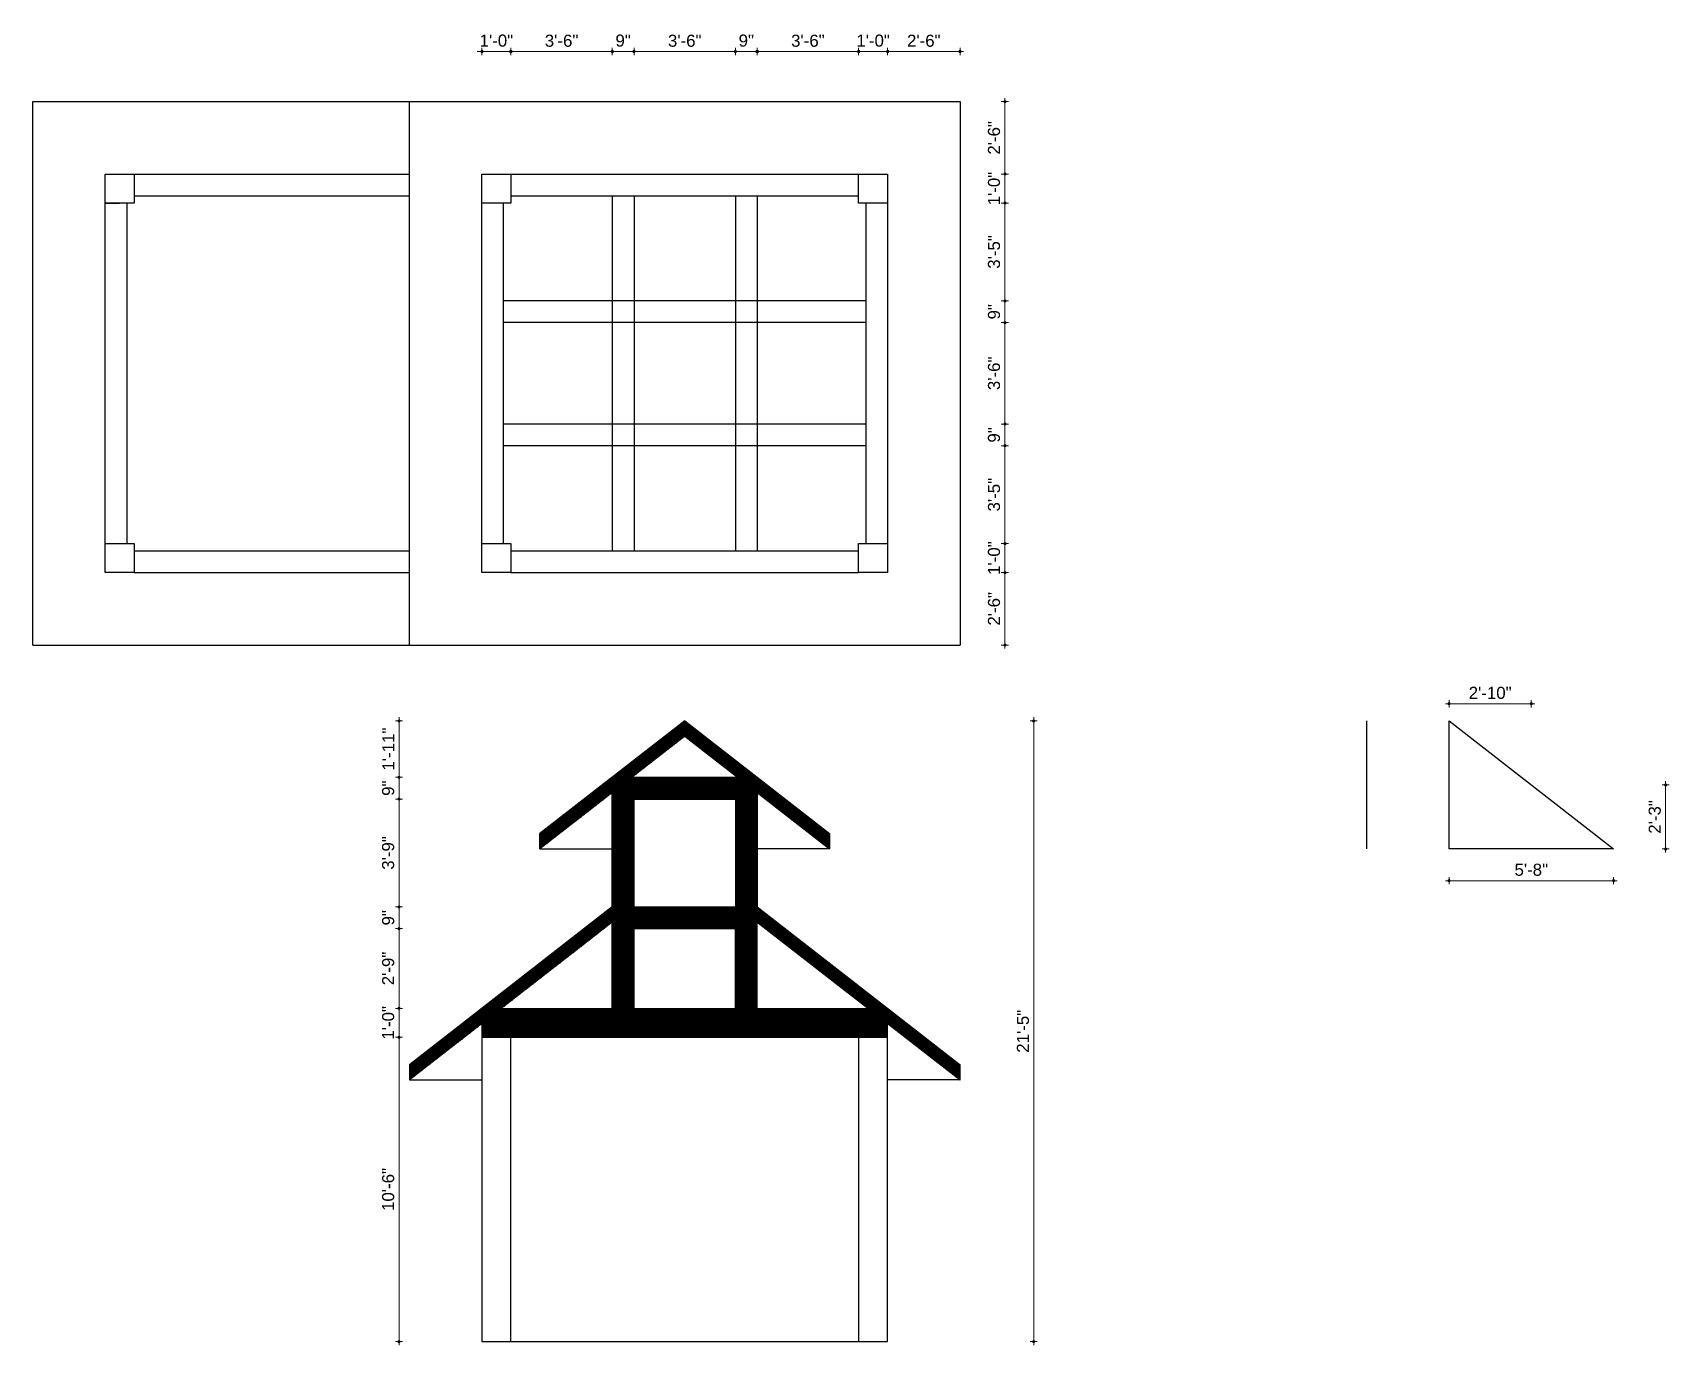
# Model space of a CAD drawing. Header units: inches. Extents: x 5036 to 8301, y 1199 to 1874.
# Drawn here: x 7623 to 8301, y 1266 to 1809 of the extents above; entities that cross this region are included whole.
import ezdxf

# ---------------------------------------------------------------- set-up
doc = ezdxf.new("R2010")
doc.units = ezdxf.units.IN
doc.header["$LTSCALE"] = 0.5
doc.header["$MEASUREMENT"] = 0
doc.header["$PDMODE"] = 66
doc.layers.add('hatch', color=9, linetype='Continuous', lineweight=0)
doc.layers.add('Toilet', color=7, linetype='Continuous', lineweight=25)
doc.styles.get("Standard").update_dxf_attribs({"font": 'arial.ttf'})
doc.dimstyles.new('S8', dxfattribs={"dimtxt": 5, "dimasz": 1, "dimexe": 6, "dimexo": 18, "dimgap": 1.9375, "dimtad": 1, "dimdec": 0, "dimzin": 3, "dimdsep": 46, "dimlunit": 4, "dimtxsty": 'Standard', "dimblk": 'dot 2', "dimcen": 12, "dimse1": 1, "dimse2": 1, "dimclrd": 1, "dimclre": 1, "dimclrt": 256, "dimadec": 0, "dimazin": 0, "dimtfac": 0.75, "dimtdec": 0, "dimtix": 1, "dimtmove": 1, "dimatfit": 3, "dimldrblk": 'DOT', "dimfxl": 1, "dimtolj": 1, "dimtzin": 0, "dimlwd": 9, "dimlwe": 9, "dimarcsym": 0})

msp = doc.modelspace()

# ---------------------------------------------------------------- blocks, each defined once
blk = doc.blocks.new('dot1')
at = {"layer": 'hatch'}
h = blk.add_hatch(color=256, dxfattribs=at)
edge = h.paths.add_edge_path()
edge.add_arc((0, 0), 1, 0, 360)
for p, q in [((3, 0), (-3, 0)), ((0, 3), (0, -3))]:
    blk.add_line(p, q, dxfattribs=at)
blk.add_circle((0, 0), 1, dxfattribs=at)
blk = doc.blocks.new('dot 2')
at = {"layer": 'hatch', "xscale": 0.5, "yscale": 0.5, "zscale": 0.5}
blk.add_blockref('dot1', (0, 0), dxfattribs=at)
blk = doc.blocks.new('*D1075')
at = {"layer": 'Defpoints', "color": 0, "transparency": 16777216}
for p in [(8243.48, 1497.91), (8299.11, 1497.91), (8299.11, 1471.41)]:
    blk.add_point(p, dxfattribs=at)
at = {"layer": 'Toilet', "color": 1, "lineweight": 9, "transparency": 16777216}
blk.add_line((8299.11, 1472.41), (8299.11, 1496.91), dxfattribs=at)
for p, rotation in [((8299.11, 1497.91), 90), ((8299.11, 1471.41), 270)]:
    blk.add_blockref('dot 2', p, dxfattribs=dict(at, rotation=rotation))
at = {"layer": 'Toilet', "transparency": 16777216, "insert": (8294.62, 1484.66), "char_height": 5, "attachment_point": 5, "rotation": 90}
blk.add_mtext('\\A1;2\'-3"', dxfattribs=at)
blk = doc.blocks.new('_Dot')
at = {"color": 0, "linetype": 'ByBlock', "lineweight": -2}
blk.add_line((-0.5, 0), (-1, 0), dxfattribs=at)
at = {"color": 0, "linetype": 'ByBlock', "const_width": 0.5}
blk.add_lwpolyline([(-0.25, 0, 1), (0.25, 0, 1)], format="xyb", close=True, dxfattribs=at)
blk = doc.blocks.new('*D1076')
at = {"layer": 'Defpoints', "color": 0, "transparency": 16777216}
for p in [(8209.41, 1531.52), (8209.41, 1497.91), (8243.48, 1497.91)]:
    blk.add_point(p, dxfattribs=at)
at = {"layer": 'Toilet', "color": 1, "lineweight": 9, "transparency": 16777216}
blk.add_line((8242.48, 1531.52), (8210.41, 1531.52), dxfattribs=at)
at = {"layer": 'Toilet', "color": 1, "lineweight": 9, "transparency": 16777216, "rotation": 180}
blk.add_blockref('dot 2', (8209.41, 1531.52), dxfattribs=at)
at = {"layer": 'Toilet', "color": 1, "lineweight": 9, "transparency": 16777216}
blk.add_blockref('dot 2', (8243.48, 1531.52), dxfattribs=at)
at = {"layer": 'Toilet', "transparency": 16777216, "insert": (8226.45, 1536.01), "char_height": 5, "attachment_point": 5}
blk.add_mtext('\\A1;2\'-10"', dxfattribs=at)
blk = doc.blocks.new('*D1077')
at = {"layer": 'Defpoints', "color": 0, "transparency": 16777216}
for p in [(8209.41, 1471.41), (8277.56, 1471.41), (8209.41, 1458.26)]:
    blk.add_point(p, dxfattribs=at)
at = {"layer": 'Toilet', "color": 1, "lineweight": 9, "transparency": 16777216}
blk.add_line((8276.56, 1458.26), (8210.41, 1458.26), dxfattribs=at)
at = {"layer": 'Toilet', "color": 1, "lineweight": 9, "transparency": 16777216, "rotation": 180}
blk.add_blockref('dot 2', (8209.41, 1458.26), dxfattribs=at)
at = {"layer": 'Toilet', "color": 1, "lineweight": 9, "transparency": 16777216}
blk.add_blockref('dot 2', (8277.56, 1458.26), dxfattribs=at)
at = {"layer": 'Toilet', "transparency": 16777216, "insert": (8243.48, 1462.76), "char_height": 5, "attachment_point": 5}
blk.add_mtext('\\A1;5\'-8"', dxfattribs=at)
blk = doc.blocks.new('*D1079')
at = {"layer": 'Defpoints', "color": 0, "transparency": 16777216}
for p in [(7808.91, 1393.41), (7774.6, 1267.41), (7808.91, 1267.41)]:
    blk.add_point(p, dxfattribs=at)
at = {"layer": 'Toilet', "color": 1, "lineweight": 9, "transparency": 16777216}
blk.add_line((7774.6, 1392.41), (7774.6, 1268.41), dxfattribs=at)
for p, rotation in [((7774.6, 1393.41), 90), ((7774.6, 1267.41), 270)]:
    blk.add_blockref('dot 2', p, dxfattribs=dict(at, rotation=rotation))
at = {"layer": 'Toilet', "transparency": 16777216, "insert": (7770.11, 1330.41), "char_height": 5, "attachment_point": 5, "rotation": 90}
blk.add_mtext('\\A1;10\'-6"', dxfattribs=at)
blk = doc.blocks.new('*D1080')
at = {"layer": 'Defpoints', "color": 0, "transparency": 16777216}
for p in [(7774.6, 1405.41), (7819.18, 1405.41), (7808.91, 1393.41)]:
    blk.add_point(p, dxfattribs=at)
at = {"layer": 'Toilet', "color": 1, "lineweight": 9, "transparency": 16777216}
for p, q in [((7774.6, 1406.41), (7774.6, 1407.41)), ((7774.6, 1393.41), (7774.6, 1405.41)), ((7774.6, 1392.41), (7774.6, 1391.41))]:
    blk.add_line(p, q, dxfattribs=at)
for p, rotation in [((7774.6, 1405.41), 270), ((7774.6, 1393.41), 90)]:
    blk.add_blockref('dot 2', p, dxfattribs=dict(at, rotation=rotation))
at = {"layer": 'Toilet', "transparency": 16777216, "insert": (7770.11, 1399.41), "char_height": 5, "attachment_point": 5, "rotation": 90}
blk.add_mtext('\\A1;1\'-0"', dxfattribs=at)
blk = doc.blocks.new('*D1081')
at = {"layer": 'Defpoints', "color": 0, "transparency": 16777216}
for p in [(7774.6, 1438.41), (7871.91, 1438.41), (7819.18, 1405.41)]:
    blk.add_point(p, dxfattribs=at)
at = {"layer": 'Toilet', "color": 1, "lineweight": 9, "transparency": 16777216}
blk.add_line((7774.6, 1406.41), (7774.6, 1437.41), dxfattribs=at)
for p, rotation in [((7774.6, 1438.41), 90), ((7774.6, 1405.41), 270)]:
    blk.add_blockref('dot 2', p, dxfattribs=dict(at, rotation=rotation))
at = {"layer": 'Toilet', "transparency": 16777216, "insert": (7770.11, 1421.91), "char_height": 5, "attachment_point": 5, "rotation": 90}
blk.add_mtext('\\A1;2\'-9"', dxfattribs=at)
blk = doc.blocks.new('*D1082')
at = {"layer": 'Defpoints', "color": 0, "transparency": 16777216}
for p in [(7774.6, 1447.41), (7871.91, 1447.41), (7871.91, 1438.41)]:
    blk.add_point(p, dxfattribs=at)
at = {"layer": 'Toilet', "color": 1, "lineweight": 9, "transparency": 16777216}
for p, q in [((7774.6, 1448.41), (7774.6, 1449.41)), ((7774.6, 1438.41), (7774.6, 1447.41)), ((7774.6, 1437.41), (7774.6, 1436.41))]:
    blk.add_line(p, q, dxfattribs=at)
for p, rotation in [((7774.6, 1447.41), 270), ((7774.6, 1438.41), 90)]:
    blk.add_blockref('dot 2', p, dxfattribs=dict(at, rotation=rotation))
at = {"layer": 'Toilet', "transparency": 16777216, "insert": (7770.11, 1442.91), "char_height": 5, "attachment_point": 5, "rotation": 90}
blk.add_mtext('\\A1;9"', dxfattribs=at)
blk = doc.blocks.new('*D1083')
at = {"layer": 'Defpoints', "color": 0, "transparency": 16777216}
for p in [(7774.6, 1492.07), (7871.91, 1492.07), (7871.91, 1447.41)]:
    blk.add_point(p, dxfattribs=at)
at = {"layer": 'Toilet', "color": 1, "lineweight": 9, "transparency": 16777216}
blk.add_line((7774.6, 1448.41), (7774.6, 1491.07), dxfattribs=at)
for p, rotation in [((7774.6, 1492.07), 90), ((7774.6, 1447.41), 270)]:
    blk.add_blockref('dot 2', p, dxfattribs=dict(at, rotation=rotation))
at = {"layer": 'Toilet', "transparency": 16777216, "insert": (7770.1, 1469.74), "char_height": 5, "attachment_point": 5, "rotation": 90}
blk.add_mtext('\\A1;3\'-9"', dxfattribs=at)
blk = doc.blocks.new('*D1084')
at = {"layer": 'Defpoints', "color": 0, "transparency": 16777216}
for p in [(7774.6, 1501.07), (7873.81, 1501.07), (7871.91, 1492.07)]:
    blk.add_point(p, dxfattribs=at)
at = {"layer": 'Toilet', "color": 1, "lineweight": 9, "transparency": 16777216}
for p, q in [((7774.6, 1502.07), (7774.6, 1503.07)), ((7774.6, 1492.07), (7774.6, 1501.07)), ((7774.6, 1491.07), (7774.6, 1490.07))]:
    blk.add_line(p, q, dxfattribs=at)
for p, rotation in [((7774.6, 1501.07), 270), ((7774.6, 1492.07), 90)]:
    blk.add_blockref('dot 2', p, dxfattribs=dict(at, rotation=rotation))
at = {"layer": 'Toilet', "transparency": 16777216, "insert": (7770.11, 1496.57), "char_height": 5, "attachment_point": 5, "rotation": 90}
blk.add_mtext('\\A1;9"', dxfattribs=at)
blk = doc.blocks.new('*D1087')
at = {"layer": 'Defpoints', "color": 0, "transparency": 16777216}
for p in [(7820.91, 1801.58), (7808.91, 1750.83), (7820.91, 1750.83)]:
    blk.add_point(p, dxfattribs=at)
at = {"layer": 'Toilet', "color": 1, "lineweight": 9, "transparency": 16777216}
for p, q in [((7807.91, 1801.58), (7806.91, 1801.58)), ((7808.91, 1801.58), (7820.91, 1801.58)), ((7821.91, 1801.58), (7822.91, 1801.58))]:
    blk.add_line(p, q, dxfattribs=at)
blk.add_blockref('dot 2', (7808.91, 1801.58), dxfattribs=at)
at = {"layer": 'Toilet', "color": 1, "lineweight": 9, "transparency": 16777216, "rotation": 180}
blk.add_blockref('dot 2', (7820.91, 1801.58), dxfattribs=at)
at = {"layer": 'Toilet', "transparency": 16777216, "insert": (7814.91, 1806.07), "char_height": 5, "attachment_point": 5}
blk.add_mtext('\\A1;1\'-0"', dxfattribs=at)
blk = doc.blocks.new('*D1089')
at = {"layer": 'Defpoints', "color": 0, "transparency": 16777216}
for p in [(7871.91, 1801.58), (7862.91, 1741.83), (7871.91, 1741.83)]:
    blk.add_point(p, dxfattribs=at)
at = {"layer": 'Toilet', "color": 1, "lineweight": 9, "transparency": 16777216}
for p, q in [((7861.91, 1801.58), (7860.91, 1801.58)), ((7862.91, 1801.58), (7871.91, 1801.58)), ((7872.91, 1801.58), (7873.91, 1801.58))]:
    blk.add_line(p, q, dxfattribs=at)
blk.add_blockref('dot 2', (7862.91, 1801.58), dxfattribs=at)
at = {"layer": 'Toilet', "color": 1, "lineweight": 9, "transparency": 16777216, "rotation": 180}
blk.add_blockref('dot 2', (7871.91, 1801.58), dxfattribs=at)
at = {"layer": 'Toilet', "transparency": 16777216, "insert": (7867.41, 1806.07), "char_height": 5, "attachment_point": 5}
blk.add_mtext('\\A1;9"', dxfattribs=at)
blk = doc.blocks.new('*D1091')
at = {"layer": 'Defpoints', "color": 0, "transparency": 16777216}
for p in [(7922.91, 1801.58), (7913.91, 1741.83), (7922.91, 1741.83)]:
    blk.add_point(p, dxfattribs=at)
at = {"layer": 'Toilet', "color": 1, "lineweight": 9, "transparency": 16777216}
for p, q in [((7912.91, 1801.58), (7911.91, 1801.58)), ((7913.91, 1801.58), (7922.91, 1801.58)), ((7923.91, 1801.58), (7924.91, 1801.58))]:
    blk.add_line(p, q, dxfattribs=at)
blk.add_blockref('dot 2', (7913.91, 1801.58), dxfattribs=at)
at = {"layer": 'Toilet', "color": 1, "lineweight": 9, "transparency": 16777216, "rotation": 180}
blk.add_blockref('dot 2', (7922.91, 1801.58), dxfattribs=at)
at = {"layer": 'Toilet', "transparency": 16777216, "insert": (7918.41, 1806.07), "char_height": 5, "attachment_point": 5}
blk.add_mtext('\\A1;9"', dxfattribs=at)
blk = doc.blocks.new('*D1093')
at = {"layer": 'Defpoints', "color": 0, "transparency": 16777216}
for p in [(7976.91, 1801.58), (7964.91, 1741.83), (7976.91, 1741.83)]:
    blk.add_point(p, dxfattribs=at)
at = {"layer": 'Toilet', "color": 1, "lineweight": 9, "transparency": 16777216}
for p, q in [((7963.91, 1801.58), (7962.91, 1801.58)), ((7964.91, 1801.58), (7976.91, 1801.58)), ((7977.91, 1801.58), (7978.91, 1801.58))]:
    blk.add_line(p, q, dxfattribs=at)
blk.add_blockref('dot 2', (7964.91, 1801.58), dxfattribs=at)
at = {"layer": 'Toilet', "color": 1, "lineweight": 9, "transparency": 16777216, "rotation": 180}
blk.add_blockref('dot 2', (7976.91, 1801.58), dxfattribs=at)
at = {"layer": 'Toilet', "transparency": 16777216, "insert": (7970.91, 1806.07), "char_height": 5, "attachment_point": 5}
blk.add_mtext('\\A1;1\'-0"', dxfattribs=at)
blk = doc.blocks.new('*D1095')
at = {"layer": 'Defpoints', "color": 0, "transparency": 16777216}
for p in [(8006.91, 1780.83), (7976.91, 1750.83), (8025.49, 1750.83)]:
    blk.add_point(p, dxfattribs=at)
at = {"layer": 'Toilet', "color": 1, "lineweight": 9, "transparency": 16777216}
blk.add_line((8025.49, 1779.83), (8025.49, 1751.83), dxfattribs=at)
for p, rotation in [((8025.49, 1780.83), 90), ((8025.49, 1750.83), 270)]:
    blk.add_blockref('dot 2', p, dxfattribs=dict(at, rotation=rotation))
at = {"layer": 'Toilet', "transparency": 16777216, "insert": (8021, 1765.83), "char_height": 5, "attachment_point": 5, "rotation": 90}
blk.add_mtext('\\A1;2\'-6"', dxfattribs=at)
blk = doc.blocks.new('*D1096')
at = {"layer": 'Defpoints', "color": 0, "transparency": 16777216}
for p in [(7976.91, 1750.83), (7976.91, 1738.83), (8025.49, 1738.83)]:
    blk.add_point(p, dxfattribs=at)
at = {"layer": 'Toilet', "color": 1, "lineweight": 9, "transparency": 16777216}
for p, q in [((8025.49, 1751.83), (8025.49, 1752.83)), ((8025.49, 1750.83), (8025.49, 1738.83)), ((8025.49, 1737.83), (8025.49, 1736.83))]:
    blk.add_line(p, q, dxfattribs=at)
for p, rotation in [((8025.49, 1750.83), 270), ((8025.49, 1738.83), 90)]:
    blk.add_blockref('dot 2', p, dxfattribs=dict(at, rotation=rotation))
at = {"layer": 'Toilet', "transparency": 16777216, "insert": (8021, 1744.83), "char_height": 5, "attachment_point": 5, "rotation": 90}
blk.add_mtext('\\A1;1\'-0"', dxfattribs=at)
blk = doc.blocks.new('*D1097')
at = {"layer": 'Defpoints', "color": 0, "transparency": 16777216}
for p in [(7976.91, 1738.83), (7967.91, 1698.33), (8025.49, 1698.33)]:
    blk.add_point(p, dxfattribs=at)
at = {"layer": 'Toilet', "color": 1, "lineweight": 9, "transparency": 16777216}
blk.add_line((8025.49, 1737.83), (8025.49, 1699.33), dxfattribs=at)
for p, rotation in [((8025.49, 1738.83), 90), ((8025.49, 1698.33), 270)]:
    blk.add_blockref('dot 2', p, dxfattribs=dict(at, rotation=rotation))
at = {"layer": 'Toilet', "transparency": 16777216, "insert": (8021, 1718.58), "char_height": 5, "attachment_point": 5, "rotation": 90}
blk.add_mtext('\\A1;3\'-5"', dxfattribs=at)
blk = doc.blocks.new('*D1098')
at = {"layer": 'Defpoints', "color": 0, "transparency": 16777216}
for p in [(7967.91, 1698.33), (7967.91, 1689.33), (8025.49, 1689.33)]:
    blk.add_point(p, dxfattribs=at)
at = {"layer": 'Toilet', "color": 1, "lineweight": 9, "transparency": 16777216}
for p, q in [((8025.49, 1699.33), (8025.49, 1700.33)), ((8025.49, 1698.33), (8025.49, 1689.33)), ((8025.49, 1688.33), (8025.49, 1687.33))]:
    blk.add_line(p, q, dxfattribs=at)
for p, rotation in [((8025.49, 1698.33), 270), ((8025.49, 1689.33), 90)]:
    blk.add_blockref('dot 2', p, dxfattribs=dict(at, rotation=rotation))
at = {"layer": 'Toilet', "transparency": 16777216, "insert": (8021, 1693.83), "char_height": 5, "attachment_point": 5, "rotation": 90}
blk.add_mtext('\\A1;9"', dxfattribs=at)
blk = doc.blocks.new('*D1099')
at = {"layer": 'Defpoints', "color": 0, "transparency": 16777216}
for p in [(7967.91, 1689.33), (7967.91, 1647.33), (8025.49, 1647.33)]:
    blk.add_point(p, dxfattribs=at)
at = {"layer": 'Toilet', "color": 1, "lineweight": 9, "transparency": 16777216}
blk.add_line((8025.49, 1688.33), (8025.49, 1648.33), dxfattribs=at)
for p, rotation in [((8025.49, 1689.33), 90), ((8025.49, 1647.33), 270)]:
    blk.add_blockref('dot 2', p, dxfattribs=dict(at, rotation=rotation))
at = {"layer": 'Toilet', "transparency": 16777216, "insert": (8021, 1668.33), "char_height": 5, "attachment_point": 5, "rotation": 90}
blk.add_mtext('\\A1;3\'-6"', dxfattribs=at)
blk = doc.blocks.new('*D1100')
at = {"layer": 'Defpoints', "color": 0, "transparency": 16777216}
for p in [(7967.91, 1647.33), (7967.91, 1638.33), (8025.49, 1638.33)]:
    blk.add_point(p, dxfattribs=at)
at = {"layer": 'Toilet', "color": 1, "lineweight": 9, "transparency": 16777216}
for p, q in [((8025.49, 1648.33), (8025.49, 1649.33)), ((8025.49, 1647.33), (8025.49, 1638.33)), ((8025.49, 1637.33), (8025.49, 1636.33))]:
    blk.add_line(p, q, dxfattribs=at)
for p, rotation in [((8025.49, 1647.33), 270), ((8025.49, 1638.33), 90)]:
    blk.add_blockref('dot 2', p, dxfattribs=dict(at, rotation=rotation))
at = {"layer": 'Toilet', "transparency": 16777216, "insert": (8021, 1642.83), "char_height": 5, "attachment_point": 5, "rotation": 90}
blk.add_mtext('\\A1;9"', dxfattribs=at)
blk = doc.blocks.new('*D1101')
at = {"layer": 'Defpoints', "color": 0, "transparency": 16777216}
for p in [(7967.91, 1638.33), (7976.91, 1597.83), (8025.49, 1597.83)]:
    blk.add_point(p, dxfattribs=at)
at = {"layer": 'Toilet', "color": 1, "lineweight": 9, "transparency": 16777216}
blk.add_line((8025.49, 1637.33), (8025.49, 1598.83), dxfattribs=at)
for p, rotation in [((8025.49, 1638.33), 90), ((8025.49, 1597.83), 270)]:
    blk.add_blockref('dot 2', p, dxfattribs=dict(at, rotation=rotation))
at = {"layer": 'Toilet', "transparency": 16777216, "insert": (8021, 1618.08), "char_height": 5, "attachment_point": 5, "rotation": 90}
blk.add_mtext('\\A1;3\'-5"', dxfattribs=at)
blk = doc.blocks.new('*D1102')
at = {"layer": 'Defpoints', "color": 0, "transparency": 16777216}
for p in [(7976.91, 1597.83), (7976.91, 1585.83), (8025.49, 1585.83)]:
    blk.add_point(p, dxfattribs=at)
at = {"layer": 'Toilet', "color": 1, "lineweight": 9, "transparency": 16777216}
for p, q in [((8025.49, 1598.83), (8025.49, 1599.83)), ((8025.49, 1597.83), (8025.49, 1585.83)), ((8025.49, 1584.83), (8025.49, 1583.83))]:
    blk.add_line(p, q, dxfattribs=at)
for p, rotation in [((8025.49, 1597.83), 270), ((8025.49, 1585.83), 90)]:
    blk.add_blockref('dot 2', p, dxfattribs=dict(at, rotation=rotation))
at = {"layer": 'Toilet', "transparency": 16777216, "insert": (8021, 1591.83), "char_height": 5, "attachment_point": 5, "rotation": 90}
blk.add_mtext('\\A1;1\'-0"', dxfattribs=at)
blk = doc.blocks.new('*D1103')
at = {"layer": 'Defpoints', "color": 0, "transparency": 16777216}
for p in [(7976.91, 1585.83), (8006.91, 1555.83), (8025.49, 1555.83)]:
    blk.add_point(p, dxfattribs=at)
at = {"layer": 'Toilet', "color": 1, "lineweight": 9, "transparency": 16777216}
blk.add_line((8025.49, 1584.83), (8025.49, 1556.83), dxfattribs=at)
for p, rotation in [((8025.49, 1585.83), 90), ((8025.49, 1555.83), 270)]:
    blk.add_blockref('dot 2', p, dxfattribs=dict(at, rotation=rotation))
at = {"layer": 'Toilet', "transparency": 16777216, "insert": (8021, 1570.83), "char_height": 5, "attachment_point": 5, "rotation": 90}
blk.add_mtext('\\A1;2\'-6"', dxfattribs=at)

# ---------------------------------------------------------------- dimensions: what is measured, and where the dimension line sits
at = {"layer": 'Toilet'}
for base, p1, p2, picture, middle in [((7820.91, 1801.58), (7808.91, 1750.83), (7820.91, 1750.83), '*D1087', (7814.91, 1806.07)), ((7871.91, 1801.58), (7862.91, 1741.83), (7871.91, 1741.83), '*D1089', (7867.41, 1806.07)), ((7922.91, 1801.58), (7913.91, 1741.83), (7922.91, 1741.83), '*D1091', (7918.41, 1806.07)), ((7976.91, 1801.58), (7964.91, 1741.83), (7976.91, 1741.83), '*D1093', (7970.91, 1806.07)), ((8209.41, 1531.52), (8243.48, 1497.91), (8209.41, 1497.91), '*D1076', (8226.45, 1536.01)), ((8209.41, 1458.26), (8277.56, 1471.41), (8209.41, 1471.41), '*D1077', (8243.48, 1462.76))]:
    dim = msp.add_linear_dim(base=base, p1=p1, p2=p2, dimstyle='S8', override={"dimfxl": 2, "dimfxlon": 1, "dimarcsym": 1}, dxfattribs=at)
    dim.commit()
    dim.dimension.update_dxf_attribs({"geometry": picture, "text_midpoint": middle})
for base, p1, p2 in [((7862.91, 1801.58), (7820.91, 1750.83), (7862.91, 1741.83)), ((7913.91, 1801.58), (7871.91, 1741.83), (7913.91, 1741.83)), ((7964.91, 1801.58), (7922.91, 1741.83), (7964.91, 1741.83)), ((8006.91, 1801.58), (7976.91, 1741.83), (8006.91, 1743.13))]:
    msp.add_linear_dim(base=base, p1=p1, p2=p2, dimstyle='S8', override={"dimfxl": 2, "dimfxlon": 1, "dimarcsym": 1}, dxfattribs=at).render()
for base, p1, p2, picture, middle in [((8025.49, 1750.83), (8006.91, 1780.83), (7976.91, 1750.83), '*D1095', (8021, 1765.83)), ((8025.49, 1738.83), (7976.91, 1750.83), (7976.91, 1738.83), '*D1096', (8021, 1744.83)), ((8025.49320659, 1698.33228796), (7976.91000566, 1738.83228796), (7967.91000566, 1698.33228796), '*D1097', (8021.00113633, 1718.58228796)), ((8025.49, 1689.33), (7967.91, 1698.33), (7967.91, 1689.33), '*D1098', (8021, 1693.83)), ((8025.49, 1647.33), (7967.91, 1689.33), (7967.91, 1647.33), '*D1099', (8021, 1668.33)), ((8025.49, 1638.33), (7967.91, 1647.33), (7967.91, 1638.33), '*D1100', (8021, 1642.83)), ((8025.49320659, 1597.83228796), (7967.91000566, 1638.33228796), (7976.91000566, 1597.83228796), '*D1101', (8021.00113633, 1618.08228796)), ((8025.49, 1585.83), (7976.91, 1597.83), (7976.91, 1585.83), '*D1102', (8021, 1591.83)), ((8025.49, 1555.83), (7976.91, 1585.83), (8006.91, 1555.83), '*D1103', (8021, 1570.83)), ((7774.6, 1501.07), (7871.91, 1492.07), (7873.81, 1501.07), '*D1084', (7770.11, 1496.57)), ((8299.1149, 1497.9058), (8299.1149, 1471.4053), (8243.4837, 1497.9058), '*D1075', (8294.6228, 1484.6556)), ((7774.6, 1492.07), (7871.91, 1447.41), (7871.91, 1492.07), '*D1083', (7770.1, 1469.74)), ((7774.6, 1447.41), (7871.91, 1438.41), (7871.91, 1447.41), '*D1082', (7770.11, 1442.91)), ((7774.6, 1438.41), (7819.18, 1405.41), (7871.91, 1438.41), '*D1081', (7770.11, 1421.91)), ((7774.6, 1405.41), (7808.91, 1393.41), (7819.18, 1405.41), '*D1080', (7770.11, 1399.41)), ((7774.6, 1267.41), (7808.91, 1393.41), (7808.91, 1267.41), '*D1079', (7770.11, 1330.41))]:
    dim = msp.add_linear_dim(base=base, p1=p1, p2=p2, angle=90, dimstyle='S8', override={"dimfxl": 2, "dimfxlon": 1, "dimarcsym": 1}, dxfattribs=at)
    dim.commit()
    dim.dimension.update_dxf_attribs({"geometry": picture, "text_midpoint": middle})
for base, p1 in [((7774.6, 1524.41), (7873.81, 1501.07)), ((8037.42, 1524.41), (7976.91, 1267.41))]:
    msp.add_linear_dim(base=base, p1=p1, p2=(7892.91, 1524.41), angle=90, dimstyle='S8', override={"dimfxl": 2, "dimfxlon": 1, "dimarcsym": 1}, dxfattribs=at).render()

# ---------------------------------------------------------------- hatches: boundary and pattern name
at = {"layer": 'Toilet'}
h = msp.add_hatch(dxfattribs=at)
h.set_pattern_fill('ANSI31', color=256)
h.paths.add_polyline_path([(7892.91, 1518.07), (7914.77, 1501.07), (7922.91, 1501.07), (7892.91, 1524.41), (7862.91, 1501.07), (7871.05, 1501.07)])
h.paths.add_polyline_path([(7862.91, 1494.74), (7862.91, 1501.07), (7832.91, 1477.74), (7832.91, 1471.41)])
h.paths.add_polyline_path([(7871.05, 1501.07), (7862.91, 1501.07), (7862.91, 1494.74)], flags=17)
h.paths.add_polyline_path([(7922.91, 1501.07), (7922.91, 1494.74), (7952.91, 1471.41), (7952.91, 1477.74)])
h.paths.add_polyline_path([(7922.91, 1501.07), (7914.77, 1501.07), (7922.91, 1494.74)], flags=17)
h.paths.add_polyline_path([(7871.91, 1501.07), (7871.05, 1501.07), (7862.91, 1494.74), (7862.91, 1492.07), (7871.91, 1492.07)])
h.paths.add_polyline_path([(7913.91, 1501.07), (7871.91, 1501.07), (7871.91, 1492.07), (7913.91, 1492.07)])
h.paths.add_polyline_path([(7922.91, 1494.74), (7914.77, 1501.07), (7913.91, 1501.07), (7913.91, 1492.07), (7922.91, 1492.07)])
h.paths.add_polyline_path([(7808.91, 1399.07), (7808.91, 1405.41), (7778.91, 1382.07), (7778.91, 1375.74)])
h.paths.add_polyline_path([(7817.05, 1405.41), (7808.91, 1405.41), (7808.91, 1399.07)], flags=17)
h.paths.add_polyline_path([(7862.91, 1441.07), (7862.91, 1447.41), (7808.91, 1405.41), (7817.05, 1405.41)])
h.paths.add_polyline_path([(7871.05, 1447.41), (7862.91, 1447.41), (7862.91, 1441.07)], flags=17)
h.paths.add_polyline_path([(7871.91, 1447.41), (7871.05, 1447.41), (7862.91, 1441.07), (7862.91, 1438.41), (7871.91, 1438.41)])
h.paths.add_polyline_path([(7913.91, 1447.41), (7871.91, 1447.41), (7871.91, 1438.41), (7913.91, 1438.41)])
h.paths.add_polyline_path([(7922.91, 1447.41), (7914.77, 1447.41), (7922.91, 1441.07)], flags=17)
h.paths.add_polyline_path([(7922.91, 1441.07), (7914.77, 1447.41), (7913.91, 1447.41), (7913.91, 1438.41), (7922.91, 1438.41)])
h.paths.add_polyline_path([(7922.91, 1447.41), (7922.91, 1441.07), (7968.77, 1405.41), (7976.91, 1405.41)])
h.paths.add_polyline_path([(7976.91, 1405.41), (7968.77, 1405.41), (7976.91, 1399.07)], flags=17)
h.paths.add_polyline_path([(7976.91, 1405.41), (7976.91, 1399.07), (8006.91, 1375.74), (8006.91, 1382.07)])
h.paths.add_polyline_path([(7964.91, 1405.41), (7922.91, 1405.41), (7922.91, 1393.41), (7964.91, 1393.41)])
h.paths.add_polyline_path([(7922.91, 1405.41), (7913.91, 1405.41), (7913.91, 1393.41), (7922.91, 1393.41)])
h.paths.add_polyline_path([(7913.91, 1405.41), (7871.91, 1405.41), (7871.91, 1393.41), (7913.91, 1393.41)])
h.paths.add_polyline_path([(7871.91, 1405.41), (7862.91, 1405.41), (7862.91, 1393.41), (7871.91, 1393.41)])
h.paths.add_polyline_path([(7862.91, 1405.41), (7820.91, 1405.41), (7820.91, 1393.41), (7862.91, 1393.41)])
h.paths.add_polyline_path([(7820.91, 1405.41), (7817.05, 1405.41), (7808.91, 1399.07), (7808.91, 1393.41), (7820.91, 1393.41)])
h.paths.add_polyline_path([(7871.91, 1438.41), (7862.91, 1438.41), (7862.91, 1405.41), (7871.91, 1405.41)])
h.paths.add_polyline_path([(7922.91, 1438.41), (7913.91, 1438.41), (7913.91, 1405.41), (7922.91, 1405.41)])
h.paths.add_polyline_path([(7922.91, 1492.07), (7913.91, 1492.07), (7913.91, 1447.41), (7914.77, 1447.41), (7922.91, 1447.41)])
h.paths.add_polyline_path([(7871.91, 1492.07), (7862.91, 1492.07), (7862.91, 1447.41), (7871.05, 1447.41), (7871.91, 1447.41)])
h.paths.add_polyline_path([(7968.77, 1405.41), (7964.91, 1405.41), (7964.91, 1393.41), (7976.91, 1393.41), (7976.91, 1399.07)])

# ---------------------------------------------------------------- linework, layer by layer
for p, q in [((7622.91, 1780.83), (8006.91, 1780.83)), ((7622.91, 1555.83), (7622.91, 1780.83)), ((7778.91, 1555.83), (7778.91, 1780.83)), ((8006.91, 1780.83), (8006.91, 1555.83)), ((7664.91, 1750.83), (7778.91, 1750.83)), ((7820.91, 1750.83), (7964.91, 1750.83)), ((7664.91, 1741.83), (7778.91, 1741.83)), ((7820.91, 1741.83), (7964.91, 1741.83)), ((7862.91, 1741.83), (7862.91, 1594.83)), ((7871.91, 1741.83), (7871.91, 1594.83)), ((7913.91, 1741.83), (7913.91, 1594.83)), ((7922.91, 1741.83), (7922.91, 1594.83)), ((7652.91, 1597.83), (7652.91, 1738.83)), ((7652.91, 1738.83), (7658.91, 1738.83)), ((7661.91, 1738.83), (7661.91, 1597.83)), ((7808.91, 1597.83), (7808.91, 1738.83)), ((7817.91, 1597.83), (7817.91, 1738.83)), ((7967.91, 1738.83), (7967.91, 1597.83)), ((7976.91, 1738.83), (7976.91, 1597.83)), ((7967.91, 1698.33), (7817.91, 1698.33)), ((7967.91, 1689.33), (7817.91, 1689.33)), ((7967.91, 1647.33), (7817.91, 1647.33)), ((7967.91, 1638.33), (7817.91, 1638.33)), ((7664.91, 1594.83), (7778.91, 1594.83)), ((7820.91, 1594.83), (7964.91, 1594.83)), ((7664.91, 1585.83), (7778.91, 1585.83)), ((7820.91, 1585.83), (7964.91, 1585.83)), ((7622.91, 1555.83), (8006.91, 1555.83)), ((7892.91, 1524.41), (7832.91, 1477.74)), ((7892.91, 1518.07), (7832.91, 1471.41)), ((7892.91, 1524.41), (7952.91, 1477.74)), ((7892.91, 1518.07), (7952.91, 1471.41)), ((8175.32, 1471.41), (8175.32, 1524.41)), ((7862.91, 1447.41), (7862.91, 1501.07)), ((7862.91, 1501.07), (7922.91, 1501.07)), ((7871.91, 1447.41), (7871.91, 1501.07)), ((7913.91, 1501.07), (7913.91, 1447.41)), ((7922.91, 1501.07), (7922.91, 1447.41)), ((7862.91, 1492.07), (7922.91, 1492.07)), ((7832.91, 1471.41), (7832.91, 1477.74)), ((7952.91, 1477.74), (7952.91, 1471.41)), ((7832.91, 1471.41), (7862.91, 1471.41)), ((7952.91, 1471.41), (7922.91, 1471.41)), ((7862.91, 1447.41), (7778.91, 1382.07)), ((7871.05, 1447.41), (7778.91, 1375.74)), ((7862.91, 1405.41), (7862.91, 1447.41)), ((7862.91, 1447.41), (7871.91, 1447.41)), ((7862.91, 1447.41), (7862.91, 1447.41)), ((7871.91, 1405.41), (7871.91, 1447.41)), ((7871.91, 1447.41), (7913.91, 1447.41)), ((7913.91, 1405.41), (7913.91, 1447.41)), ((7913.91, 1447.41), (7922.91, 1447.41)), ((7914.77, 1447.41), (8006.91, 1375.74)), ((7922.91, 1405.41), (7922.91, 1447.41)), ((7922.91, 1447.41), (8006.91, 1382.07)), ((7922.91, 1447.41), (7922.91, 1447.41)), ((7862.91, 1438.41), (7871.91, 1438.41)), ((7871.91, 1438.41), (7913.91, 1438.41)), ((7913.91, 1438.41), (7922.91, 1438.41)), ((7808.91, 1405.41), (7976.91, 1405.41)), ((7808.91, 1405.41), (7808.91, 1267.41)), ((7820.91, 1267.41), (7820.91, 1405.41)), ((7862.91, 1405.41), (7862.91, 1393.41)), ((7871.91, 1405.41), (7871.91, 1393.41)), ((7913.91, 1405.41), (7913.91, 1393.41)), ((7922.91, 1405.41), (7922.91, 1393.41)), ((7964.91, 1405.41), (7964.91, 1267.41)), ((7976.91, 1267.41), (7976.91, 1405.41)), ((7808.91, 1393.41), (7976.91, 1393.41)), ((7778.91, 1382.07), (7778.91, 1375.74)), ((8006.91, 1375.74), (8006.91, 1382.07)), ((7778.91, 1375.74), (7808.91, 1375.74)), ((8006.91, 1375.74), (7976.91, 1375.74)), ((7808.91, 1267.41), (7976.91, 1267.41))]:
    msp.add_line(p, q, dxfattribs=at)
for points in [[(7652.91, 1750.83), (7664.91, 1750.83), (7664.91, 1738.83), (7652.91, 1738.83)], [(7808.91, 1750.83), (7820.91, 1750.83), (7820.91, 1738.83), (7808.91, 1738.83)], [(7964.91, 1750.83), (7976.91, 1750.83), (7976.91, 1738.83), (7964.91, 1738.83)], [(7652.91, 1597.83), (7664.91, 1597.83), (7664.91, 1585.83), (7652.91, 1585.83)], [(7808.91, 1597.83), (7820.91, 1597.83), (7820.91, 1585.83), (7808.91, 1585.83)], [(7964.91, 1597.83), (7976.91, 1597.83), (7976.91, 1585.83), (7964.91, 1585.83)]]:
    msp.add_lwpolyline(points, close=True, dxfattribs=at)
msp.add_lwpolyline([(8277.56, 1471.41), (8277.56, 1471.41), (8209.41, 1471.41), (8209.41, 1524.41), (8277.56, 1471.41)], dxfattribs=at)

msp.set_redraw_order([(e.dxf.handle, doc.entitydb.next_handle()) for e in msp.query("TEXT MTEXT ATTDEF DIMENSION ARC_DIMENSION")])  # texts and dimensions are drawn at this point

doc.saveas('drawing.dxf')
